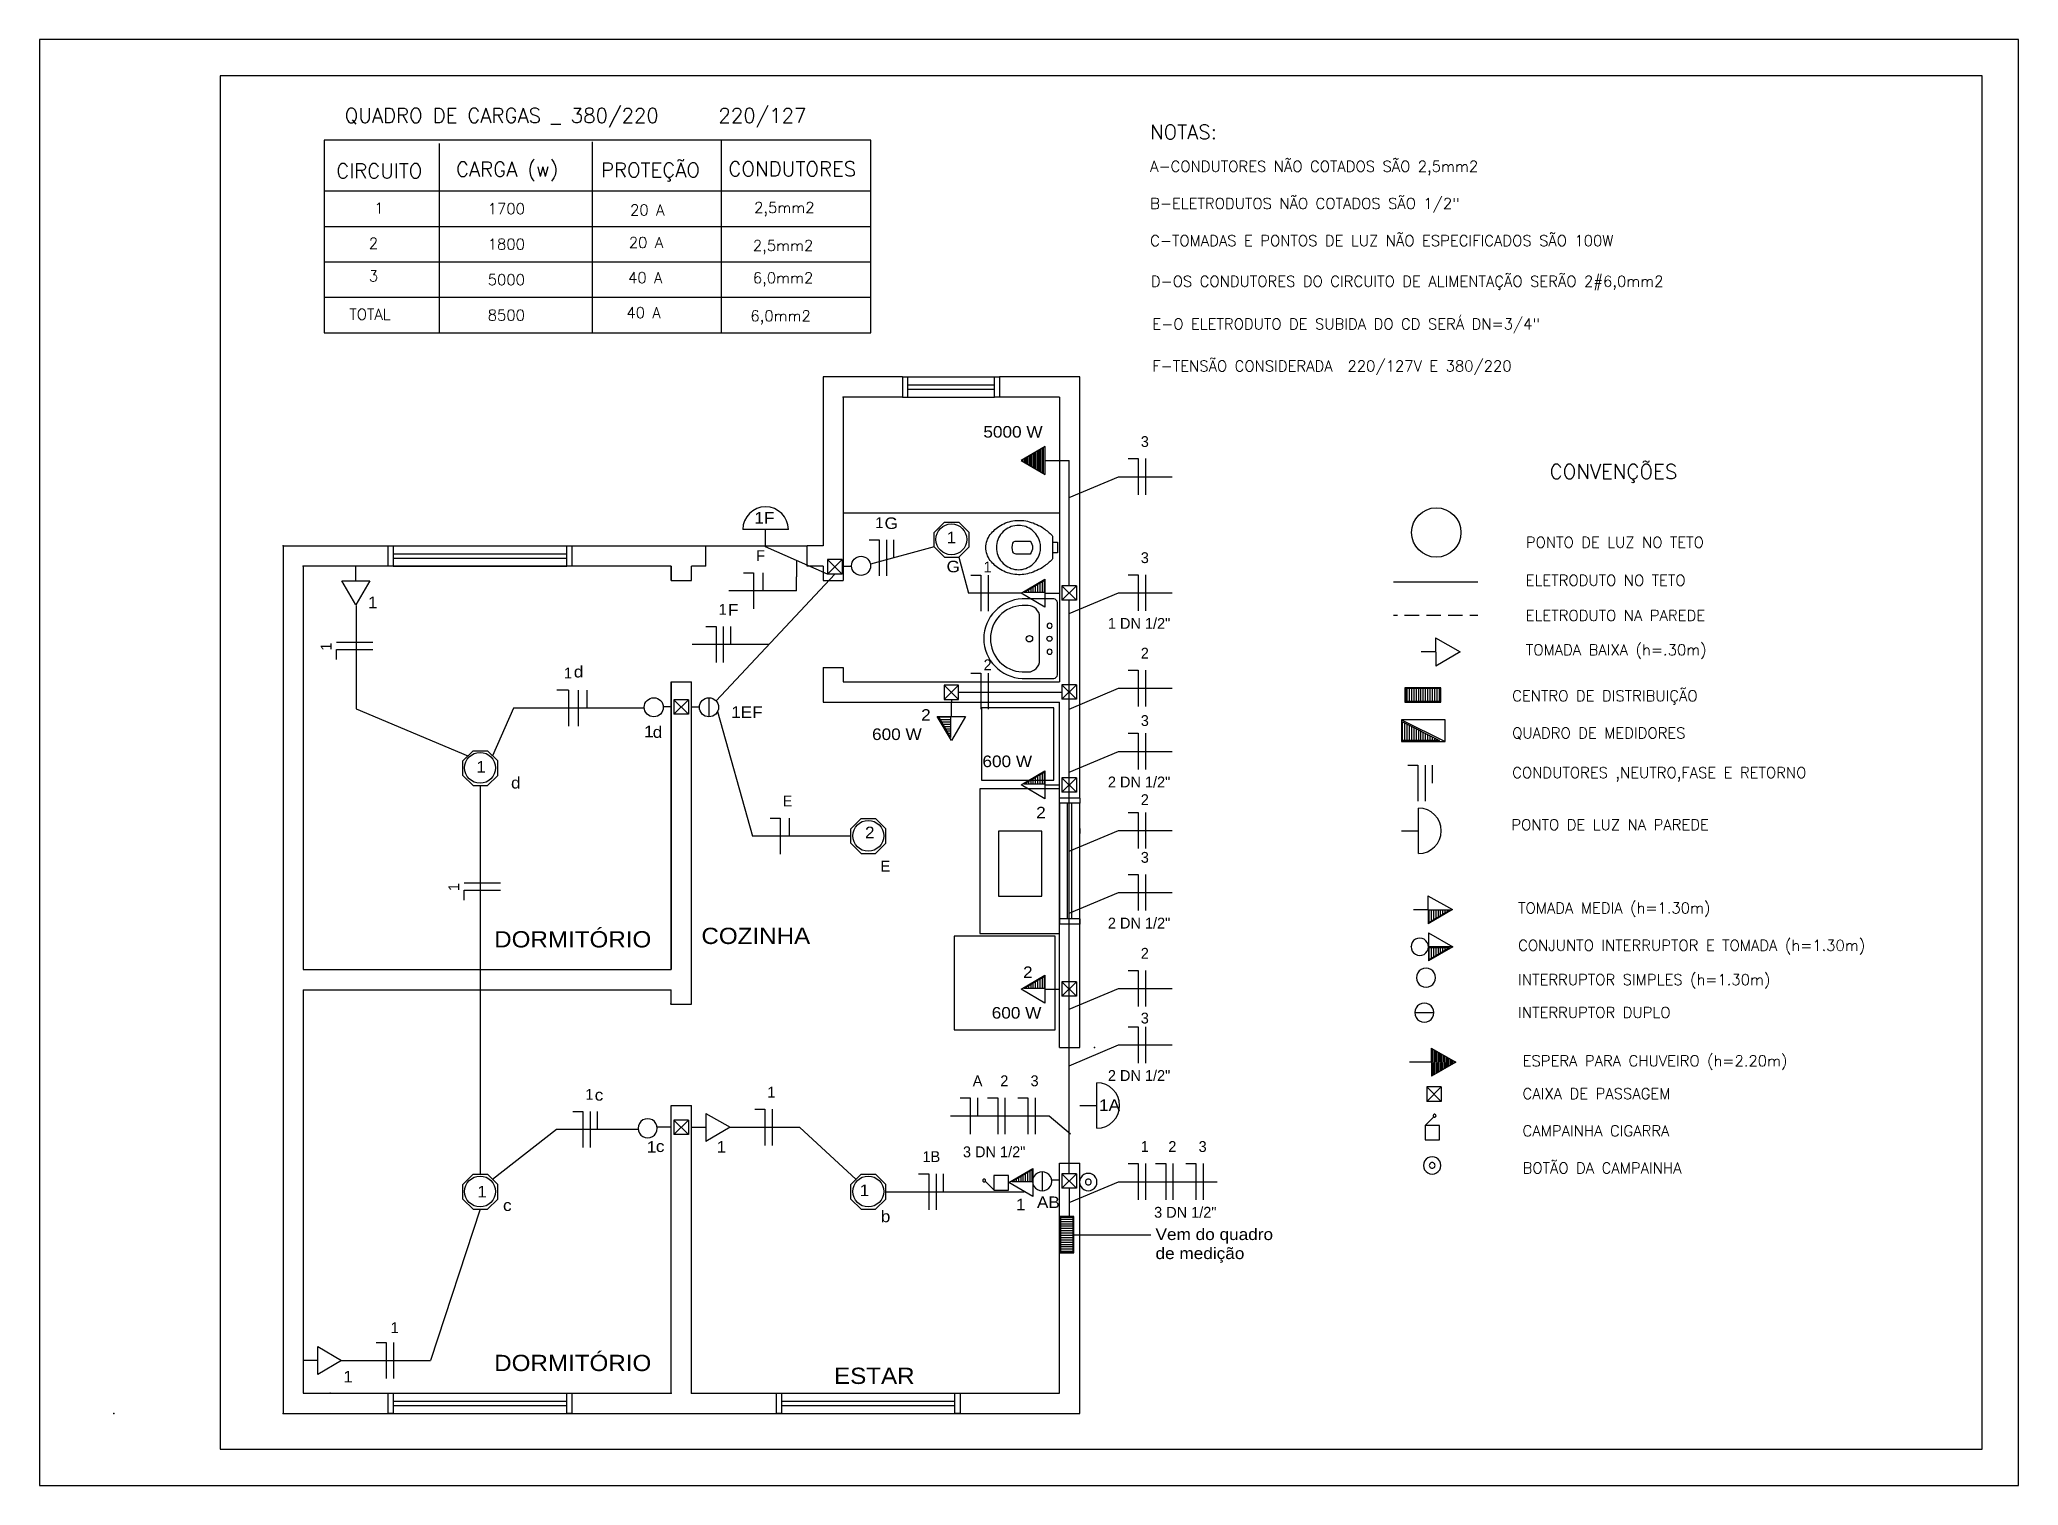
# Model space of a CAD drawing. Extents: x -6702 to 814, y 5971 to 8281.
# Drawn here: x -5130 to -3761, y 5992 to 6992 of the extents above; entities that cross this region are included whole.
import ezdxf

# ---------------------------------------------------------------- set-up
doc = ezdxf.new("R2010")
doc.units = 0
doc.header["$LTSCALE"] = 30
doc.header["$MEASUREMENT"] = 0
for name, pattern in [('ACAD_ISO03W100', [30, 12, -18]), ('TRACEJAD', [1, 0.3, -0.4, 0.3]), ('TRACOPTO', [1, 0.3, -0.2, 0, -0.2, 0.3])]:
    doc.linetypes.add(name, pattern=pattern)
doc.layers.get('0').update_dxf_attribs({"color": 1, "linetype": 'CONTINUOUS'})
doc.layers.get('DEFPOINTS').update_dxf_attribs({"linetype": 'CONTINUOUS'})
for name, color, linetype in [('ABERTURAS', 1, 'CONTINUOUS'), ('BEIRAL', 7, 'TRACEJAD'), ('COTA', 1, 'CONTINUOUS'), ('ELET', 2, 'CONTINUOUS'), ('ELET_1', 2, 'CONTINUOUS'), ('EQUIP', 7, 'CONTINUOUS'), ('EQUIP_I', 1, 'CONTINUOUS'), ('ESQUADRIA', 2, 'CONTINUOUS'), ('FOLHA', 7, 'CONTINUOUS'), ('HID3', 2, 'CONTINUOUS'), ('HIDRO', 3, 'CONTINUOUS'), ('LINVISTA', 13, 'CONTINUOUS'), ('PAREDES', 3, 'CONTINUOUS'), ('REDEELETRICA', 1, 'CONTINUOUS'), ('REG60-100', 1, 'CONTINUOUS'), ('TEXTOS', 2, 'CONTINUOUS'), ('UNIDADE', 4, 'CONTINUOUS')]:
    doc.layers.add(name, color=color, linetype=linetype)
doc.styles.add('REGUA80', font='simplex.shx')
doc.styles.add('ROMAN', font='ROMAN')

msp = doc.modelspace()

# ---------------------------------------------------------------- texts
at = {"layer": 'REG60-100', "style": 'REGUA80'}
for s, height, p in [('QUADRO DE CARGAS _ 380/220   220/127', 10, (-4918.707, 6934.488)), ('CIRCUITO', 10, (-4924.512, 6896.179)), ('CARGA (w)', 10, (-4841.665, 6897.353)), ('PROTEÇÃO', 10, (-4741.43, 6896.766)), ('CONDUTORES', 10, (-4653.219, 6897.594)), ('A-CONDUTORES NÃO COTADOS SÃO 2,5mm2', 7.5, (-4361.578, 6900.592, -170)), ('1', 7.5, (-4898.126, 6871.669)), ('1700', 7.5, (-4819.737, 6871.255)), ('20 A', 7.5, (-4721.253, 6870.402)), ('2,5mm2', 7.5, (-4635.46, 6872.116)), ('B-ELETRODUTOS NÃO COTADOS SÃO 1/2"', 7.5, (-4361.578, 6874.878, -170)), ('C-TOMADAS E PONTOS DE LUZ NÃO ESPECIFICADOS SÃO 100W', 7.5, (-4361.578, 6849.164, -170)), ('2', 7.5, (-4901.939, 6847.355)), ('1800', 7.5, (-4819.737, 6846.709)), ('20 A', 7.5, (-4722.125, 6847.942)), ('2,5mm2', 7.5, (-4636.332, 6845.828)), ('3', 7.5, (-4901.939, 6824.753)), ('5000', 7.5, (-4819.737, 6822.163)), ('40 A', 7.5, (-4722.713, 6823.579)), ('6,0mm2', 7.5, (-4636.332, 6823.46)), ('D-OS CONDUTORES DO CIRCUITO DE ALIMENTAÇÃO SERÃO 2#6,0mm2', 7.5, (-4361.069, 6821.087, -170)), ('TOTAL', 7.5, (-4915.435, 6798.231)), ('8500', 7.5, (-4819.737, 6797.617)), ('40 A', 7.5, (-4723.869, 6799.405)), ('6,0mm2', 7.5, (-4638.076, 6797.172)), ('E-O ELETRODUTO DE SUBIDA DO CD SERÁ DN=3/4"', 7.5, (-4360.029, 6791.548, -170)), ('F-TENSÃO CONSIDERADA  220/127V E 380/220', 7.5, (-4360.029, 6762.519, -170)), ('PONTO DE LUZ NO TETO', 7.5, (-4101.696, 6640.519, -170)), ('ELETRODUTO NO TETO', 7.5, (-4101.816, 6614.233, -170)), ('ELETRODUTO NA PAREDE', 7.5, (-4101.816, 6589.904, -170)), ('TOMADA BAIXA (h=.30m)', 7.5, (-4101.696, 6566.196, -170)), ('CENTRO DE DISTRIBUIÇÃO', 7.5, (-4111.144, 6534.358, -170)), ('QUADRO DE MEDIDORES', 7.5, (-4111.144, 6508.643, -170)), ('CONDUTORES ,NEUTRO,FASE E RETORNO', 7.5, (-4111.144, 6481.21, -170)), ('PONTO DE LUZ NA PAREDE', 7.5, (-4111.728, 6445.192, -170)), ('TOMADA MEDIA (h=1.30m)', 7.5, (-4107.061, 6387.673, -170)), ('CONJUNTO INTERRUPTOR E TOMADA (h=1.30m)', 7.5, (-4107.061, 6361.748, -170)), ('INTERRUPTOR SIMPLES (h=1.30m)', 7.5, (-4107.061, 6338.087, -170)), ('INTERRUPTOR DUPLO', 7.5, (-4107.061, 6315.373, -170)), ('ESPERA PARA CHUVEIRO (h=2.20m)', 7.5, (-4103.952, 6281.932, -170)), ('CAIXA DE PASSAGEM', 7.5, (-4103.952, 6259.217, -170)), ('CAMPAINHA CIGARRA', 7.5, (-4103.952, 6233.503, -170)), ('BOTÃO DA CAMPAINHA', 7.5, (-4103.952, 6207.789, -170))]:
    msp.add_text(s, height=height, dxfattribs=at).set_placement(p)
at = {"layer": 'REG60-100', "linetype": 'Continuous', "ltscale": 3.937008}
for s, height, style, p in [('NOTAS:', 10, 'REGUA80', (-4361.726, 6923.083, -170)), ('3', 7.5, 'ROMAN', (-4368.039, 6710.205, -85)), ('CONVENÇÕES', 10, 'REGUA80', (-4085.256, 6688.223, -170)), ('1', 7.5, 'ROMAN', (-4551.673, 6654.106)), ('F', 7.5, 'ROMAN', (-4634.076, 6631.35)), ('1', 7.5, 'ROMAN', (-4476.784, 6623.479, -35.816)), ('3', 7.5, 'ROMAN', (-4368.039, 6629.915, -85)), ('1', 7.5, 'ROMAN', (-4659.985, 6594.131)), ('1 DN 1/2"', 7.5, 'ROMAN', (-4390.792, 6584.448, -85)), ('2', 7.5, 'ROMAN', (-4368.039, 6563.858, -85)), ('1', 7.5, 'ROMAN', (-4766.979, 6550.146)), ('2', 7.5, 'ROMAN', (-4476.784, 6555.785, -35.816)), ('3', 7.5, 'ROMAN', (-4368.039, 6517.237, -85)), ('2 DN 1/2"', 7.5, 'ROMAN', (-4390.792, 6474.766, -85)), ('E', 7.5, 'ROMAN', (-4615.691, 6461.657)), ('2', 7.5, 'ROMAN', (-4368.039, 6462.543, -85)), ('E', 7.5, 'ROMAN', (-4548.05, 6416.587)), ('3', 7.5, 'ROMAN', (-4368.039, 6422.633, -85)), ('2 DN 1/2"', 7.5, 'ROMAN', (-4390.792, 6377.165, -85)), ('2', 7.5, 'ROMAN', (-4368.039, 6356.274, -85)), ('3', 7.5, 'ROMAN', (-4368.039, 6311.479, -85)), ('A', 7.5, 'ROMAN', (-4484.259, 6268.101)), ('2', 7.5, 'ROMAN', (-4465.197, 6268.101)), ('3', 7.5, 'ROMAN', (-4444.29, 6268.101)), ('2 DN 1/2"', 7.5, 'ROMAN', (-4390.792, 6271.746, -85)), ('1', 7.5, 'ROMAN', (-4752.14, 6258.732)), ('1', 7.5, 'ROMAN', (-4626.297, 6260.258)), ('1', 7.5, 'ROMAN', (-4368.039, 6222.633)), ('2', 7.5, 'ROMAN', (-4348.977, 6222.633)), ('3', 7.5, 'ROMAN', (-4328.07, 6222.633)), ('1B', 7.5, 'ROMAN', (-4519.024, 6215.657)), ('3 DN 1/2"', 7.5, 'ROMAN', (-4491.024, 6218.947)), ('3 DN 1/2"', 7.5, 'ROMAN', (-4358.816, 6177.165)), ('1', 7.5, 'ROMAN', (-4886.831, 6097.415))]:
    msp.add_text(s, height=height, dxfattribs=dict(at, style=style)).set_placement(p)
at = {"layer": 'REG60-100', "linetype": 'Continuous', "ltscale": 3.937008, "style": 'ROMAN'}
for p in [(-4927.751, 6569.402), (-4839.388, 6403.05)]:
    msp.add_text('1', height=7.5, rotation=90, dxfattribs=at).set_placement(p)
at = {"layer": 'TEXTOS', "linetype": 'Continuous', "ltscale": 3.937008, "style": 'ROMAN', "width": 1.111111}
for s, height, p in [('5000 W', 8, (-4476.909, 6716.696)), ('1F', 8, (-4635.26, 6657.252)), ('G', 8, (-4545.253, 6653.5)), ('1', 8, (-4502.381, 6643.586)), ('G', 8, (-4502.381, 6623.546)), ('1', 8, (-4902.622, 6598.67)), ('F', 8, (-4653.564, 6593.525)), ('d', 8, (-4760.183, 6550.806)), ('1EF', 8, (-4651.334, 6522.819)), ('2', 8, (-4519.967, 6520.896)), ('1', 8, (-4711.521, 6509.434)), ('d', 8, (-4705.587, 6509.043)), ('600 W', 8, (-4553.894, 6507.543)), ('1', 8, (-4827.611, 6485.042)), ('600 W', 8, (-4477.556, 6488.811)), ('d', 8, (-4803.59, 6474.002)), ('2', 8, (-4440.394, 6453.346)), ('2', 8, (-4558.781, 6439.61)), ('DORMITÓRIO', 11.2499, (-4815.238, 6364.094)), ('COZINHA', 11.2499, (-4671.915, 6366.47)), ('2', 8, (-4449.481, 6342.932)), ('600 W', 8, (-4471.136, 6314.875)), ('c', 8, (-4745.72, 6258.126)), ('1A', 8, (-4396.893, 6251.024)), ('1', 8, (-4709.689, 6222.125)), ('c', 8, (-4703.444, 6222.605)), ('1', 8, (-4661.468, 6222.125)), ('1', 8, (-4562.464, 6192.082)), ('1', 8, (-4826.969, 6191.189)), ('c', 8, (-4809.134, 6181.803)), ('1', 8, (-4454.438, 6182.252)), ('AB', 8, (-4439.861, 6183.835)), ('b', 8, (-4547.869, 6174.065)), ('Vem do quadro ', 8, (-4357.84, 6161.714)), ('de medição', 8, (-4357.84, 6148.543)), ('DORMITÓRIO', 11.2499, (-4815.238, 6071.094)), ('1', 8, (-4919.612, 6063.233)), ('ESTAR', 11.2499, (-4580.189, 6062.185))]:
    msp.add_text(s, height=height, dxfattribs=at).set_placement(p)

# ---------------------------------------------------------------- blocks, each defined once
blk = doc.blocks.new('SAL60CS2')
at = {"layer": 'EQUIP', "color": 0, "linetype": 'ByBlock'}
blk.add_lwpolyline([(-27.5, -24.4), (-27.5, -2.6, -0.369445), (-24.9, 0), (0, 0), (24.9, 0, -0.369445), (27.5, -2.6), (27.5, -24.4, -0.40213), (0, -51, -0.40213)], format="xyb", close=True, dxfattribs=at)
at = {"layer": 'EQUIP_I'}
for points in [[(0, -12.4), (14.9, -12.4, -0.410423), (23, -20.3), (23, -24.4, -0.401806), (0, -46.4, -0.401806), (-23, -24.4), (-23, -20.3, -0.410423), (-14.9, -12.4)], [(0, -3.8, 1), (0, -7.3, 1)], [(0, -21.7, 1), (0, -17.2, 1)]]:
    blk.add_lwpolyline(points, format="xyb", close=True, dxfattribs=at)
for centre in [(-9, -5.5), (9, -5.5)]:
    blk.add_circle(centre, 1.75, dxfattribs=at)
blk = doc.blocks.new('SAP7S__2')
at = {"layer": 'EQUIP', "color": 0, "linetype": 'ByBlock'}
blk.add_lwpolyline([(-4.4, -13), (-6.9, -13), (-7.4, -13, 0.207706), (-8.2, -13.3, 0.059368), (-13.2, -19, 0.082654), (-17.8, -29, 0.104255), (-18.6, -39, 0.107708), (-15.2, -49, 0.088187), (-9, -56, 0.163426), (0, -59, 0.163426), (9, -56, 0.088187), (15.2, -49, 0.107708), (18.6, -39, 0.104255), (17.8, -29, 0.082654), (13.2, -19, 0.059368), (8.2, -13.3, 0.207706), (7.4, -13), (6.9, -13), (4.4, -13, -0.380199), (3.6, -12.2), (3.6, -11.1, -0.087349), (3.7, -10.7, 0.172037), (3.7, -9.8, 0.102747), (3.6, -9.6, 0.167994), (3.1, -9.5), (0, -9.5), (-3.2, -9.5, 0.167994), (-3.6, -9.6, 0.102747), (-3.7, -9.8, 0.172037), (-3.7, -10.7, -0.087349), (-3.6, -11.1), (-3.6, -12.2, -0.380199)], format="xyb", close=True, dxfattribs=at)
at = {"layer": 'EQUIP_I'}
blk.add_line((4.4, -13), (-4.4, -13), dxfattribs=at)
for points in [[(0, -21.2, -0.268395), (13.3, -29, -0.179674), (15.1, -39, -0.170707), (10, -48, -0.179561), (0, -51.7, -0.179561), (-10, -48, -0.170707), (-15.1, -39, -0.179674), (-13.3, -29, -0.268395)], [(-3, -40.3, 0.183333), (3, -40.3, 0.302776), (4.4, -38), (4.4, -28.4, 0.370787), (-4.5, -28.4), (-4.5, -38, 0.302776)]]:
    blk.add_lwpolyline(points, format="xyb", close=True, dxfattribs=at)
blk = doc.blocks.new('A$C375544F6')
at = {"layer": 'ELET', "linetype": 'Continuous', "ltscale": 2.214567}
for p, q in [((0, 9.7), (16.5, 19.4)), ((16.1, 18.4), (2, 10.2)), ((8.1, 13.8), (8.1, 10.2)), ((9.7, 14.7), (9.7, 10.2)), ((11.3, 15.6), (11.3, 10.2)), ((12.9, 16.6), (12.9, 10.2)), ((14.5, 17.5), (14.5, 10.2)), ((16.1, 10.2), (16.1, 18.4)), ((16.5, 19.4), (16.5, 0)), ((16.5, 0), (0, 9.7)), ((16.1, 10.2), (2, 10.2)), ((3.4, 11), (3.4, 10.2)), ((5, 11.9), (5, 10.2)), ((6.6, 12.9), (6.6, 10.2)), ((15.8, 10.2), (15.8, 10.2))]:
    blk.add_line(p, q, dxfattribs=at)
at = {"layer": 'ELET', "linetype": 'Continuous', "ltscale": 3.937008}
blk.add_line((16.5, 9.7), (26.5, 9.7), dxfattribs=at)
blk = doc.blocks.new('A$C7BC758F0')
at = {"layer": 'ELET', "linetype": 'Continuous', "ltscale": 2.214567}
for p, q in [((0, 9.7), (16.5, 19.4)), ((16.5, 19.4), (16.5, 0)), ((16.5, 0), (0, 9.7))]:
    blk.add_line(p, q, dxfattribs=at)
at = {"layer": 'ELET', "linetype": 'Continuous', "ltscale": 3.937008}
blk.add_line((16.5, 9.7), (26.5, 9.7), dxfattribs=at)

# ---------------------------------------------------------------- linework, layer by layer
at = {"linetype": 'ByBlock', "ltscale": 2}
for p in [(-4961.285, 6641.789), (-4961.285, 6641.789), (-4947.285, 6627.789), (-4947.285, 6627.789), (-4928.593, 6055.789), (-4692.785, 6055.789), (-4678.785, 6055.789), (-5078.346, 6041.789), (-4961.285, 6041.789), (-4961.285, 6041.789)]:
    msp.add_point(p, dxfattribs=at)
at = {"layer": 'ABERTURAS', "ltscale": 2}
msp.add_line((-4692.785, 6324.789), (-4693.585, 6324.789), dxfattribs=at)
at = {"layer": 'BEIRAL', "color": 1, "linetype": 'ACAD_ISO03W100', "ltscale": 2}
for p in [(-4573.774, 6744.789), (-4400.136, 6294.789)]:
    msp.add_point(p, dxfattribs=at)
at = {"layer": 'COTA', "ltscale": 2}
for p, q in [((-4410.285, 6666.539, -52.379), (-4410.285, 6726.538, -52.379)), ((-4885.034, 6055.789), (-4765.036, 6055.789)), ((-4616.534, 6055.789), (-4496.536, 6055.789))]:
    msp.add_line(p, q, dxfattribs=at)
at = {"layer": 'COTA', "linetype": 'ByBlock', "ltscale": 2}
for p, q in [((-4410.285, 6446.29, -59.999), (-4410.285, 6442.79, -59.999)), ((-4410.285, 6383.79, -59.999), (-4410.285, 6380.29, -59.999))]:
    msp.add_line(p, q, dxfattribs=at)
at = {"layer": 'DEFPOINTS', "color": 0, "linetype": 'ByBlock', "ltscale": 2}
for p in [(-4410.285, 6758.789), (-4424.285, 6744.789), (-4424.285, 6744.789), (-4587.774, 6641.789), (-4410.285, 6641.789), (-4692.785, 6627.789), (-4692.785, 6627.789), (-4678.785, 6627.789), (-4678.785, 6627.789), (-4587.774, 6627.789), (-4556.178, 6626.798), (-4424.285, 6547.789), (-4424.285, 6547.789), (-4424.285, 6533.789), (-4424.285, 6533.789), (-4947.285, 6348.789), (-4938.175, 6348.789), (-4928.986, 6348.789), (-4424.285, 6348.789), (-4424.285, 6348.789), (-4947.285, 6334.789), (-4938.175, 6334.789), (-4398.72, 6160.346), (-4398.72, 6160.346), (-4424.285, 6055.789), (-4424.285, 6055.789), (-4410.285, 6041.789), (-4410.285, 6041.789)]:
    msp.add_point(p, dxfattribs=at)
at = {"layer": 'ELET', "linetype": 'Continuous', "ltscale": 2.214567}
for p, q in [((-4434.285, 6710.642), (-4450.791, 6700.942)), ((-4441.285, 6695.356), (-4441.285, 6706.528)), ((-4440.285, 6694.768), (-4440.285, 6707.116)), ((-4439.285, 6694.18), (-4439.285, 6707.704)), ((-4438.285, 6693.593), (-4438.285, 6708.291)), ((-4437.285, 6693.005), (-4437.285, 6708.879)), ((-4436.285, 6692.417), (-4436.285, 6709.467)), ((-4435.285, 6691.83), (-4435.285, 6710.054)), ((-4434.285, 6691.242), (-4434.285, 6710.642)), ((-4450.791, 6700.942), (-4434.285, 6691.242)), ((-4450.285, 6700.644), (-4450.285, 6701.24)), ((-4449.285, 6700.057), (-4449.285, 6701.827)), ((-4448.285, 6699.469), (-4448.285, 6702.415)), ((-4447.285, 6698.882), (-4447.285, 6703.003)), ((-4446.285, 6698.294), (-4446.285, 6703.59)), ((-4445.285, 6697.706), (-4445.285, 6704.178)), ((-4444.285, 6697.119), (-4444.285, 6704.765)), ((-4443.285, 6696.531), (-4443.285, 6705.353)), ((-4442.285, 6695.943), (-4442.285, 6705.941)), ((-4164.142, 6578.227, -170), (-4163.992, 6558.742, -170)), ((-4164.142, 6578.227, -170), (-4147.192, 6568.614, -170)), ((-4147.192, 6568.614, -170), (-4163.992, 6558.742, -170)), ((-4169.387, 6399.882, -170), (-4169.237, 6380.397, -170)), ((-4169.387, 6399.882, -170), (-4152.438, 6390.269, -170)), ((-4152.438, 6390.269, -170), (-4169.237, 6380.397, -170)), ((-4169.096, 6374.229, -170), (-4169.096, 6354.743, -170)), ((-4169.096, 6374.229, -170), (-4152.221, 6364.486, -170)), ((-4152.221, 6364.486, -170), (-4169.096, 6354.743, -170)), ((-4167.195, 6294.433, -170), (-4150.245, 6284.82, -170)), ((-4167.195, 6294.433, -170), (-4167.045, 6274.948, -170)), ((-4166.191, 6293.863, -170), (-4166.049, 6275.533, -170)), ((-4165.186, 6293.294, -170), (-4165.054, 6276.118, -170)), ((-4164.182, 6292.724, -170), (-4164.058, 6276.703, -170)), ((-4163.177, 6292.154, -170), (-4163.063, 6277.288, -170)), ((-4162.173, 6291.585, -170), (-4162.067, 6277.873, -170)), ((-4161.168, 6291.015, -170), (-4161.072, 6278.458, -170)), ((-4160.164, 6290.446, -170), (-4160.076, 6279.043, -170)), ((-4159.16, 6289.876, -170), (-4159.081, 6279.628, -170)), ((-4158.155, 6289.306, -170), (-4158.085, 6280.213, -170)), ((-4157.151, 6288.737, -170), (-4157.09, 6280.798, -170)), ((-4156.146, 6288.167, -170), (-4156.094, 6281.383, -170)), ((-4155.142, 6287.597, -170), (-4155.099, 6281.968, -170)), ((-4154.138, 6287.028, -170), (-4154.103, 6282.553, -170)), ((-4153.133, 6286.458, -170), (-4153.108, 6283.138, -170)), ((-4152.129, 6285.888, -170), (-4152.112, 6283.723, -170)), ((-4151.124, 6285.319, -170), (-4151.117, 6284.308, -170)), ((-4668.98, 6249.313), (-4652.031, 6239.7)), ((-4668.98, 6249.313), (-4668.83, 6229.828)), ((-4652.031, 6239.7), (-4668.83, 6229.828)), ((-4459.256, 6201.44, -357), (-4442.749, 6211.14, -357)), ((-4442.749, 6191.74, -357), (-4459.256, 6201.44, -357)), ((-4443.174, 6210.18, -357), (-4457.292, 6201.897, -357)), ((-4443.174, 6201.897, -357), (-4457.292, 6201.897, -357)), ((-4455.874, 6202.729, -357), (-4455.874, 6201.897, -357)), ((-4454.287, 6203.661, -357), (-4454.287, 6201.897, -357)), ((-4452.699, 6204.592, -357), (-4452.699, 6201.897, -357)), ((-4451.112, 6205.523, -357), (-4451.112, 6201.897, -357)), ((-4449.524, 6206.455, -357), (-4449.524, 6201.897, -357)), ((-4447.937, 6207.386, -357), (-4447.937, 6201.897, -357)), ((-4446.349, 6208.317, -357), (-4446.349, 6201.897, -357)), ((-4444.762, 6209.249, -357), (-4444.762, 6201.897, -357)), ((-4443.416, 6201.896, -357), (-4443.416, 6201.895, -357)), ((-4443.174, 6201.897, -357), (-4443.174, 6210.18, -357)), ((-4442.749, 6211.14, -357), (-4442.749, 6191.74, -357))]:
    msp.add_line(p, q, dxfattribs=at)
at = {"layer": 'ELET', "linetype": 'Continuous', "ltscale": 3.937008}
for p, q in [((-4434.285, 6700.942), (-4424.285, 6700.942)), ((-4376.83, 6702.147, -85), (-4369.83, 6702.147, -85)), ((-4369.83, 6702.147, -85), (-4369.83, 6677.147, -85)), ((-4364.83, 6702.147, -85), (-4364.83, 6677.147, -85)), ((-4555.975, 6646.048), (-4548.975, 6646.048)), ((-4548.975, 6646.048), (-4548.975, 6621.048)), ((-4543.975, 6646.048), (-4543.975, 6621.048)), ((-4538.975, 6646.048), (-4538.975, 6633.548)), ((-4574.632, 6632.326), (-4584.632, 6632.326)), ((-4574.632, 6632.326), (-4584.632, 6622.326)), ((-4584.632, 6632.326), (-4574.632, 6622.326)), ((-4584.632, 6632.326), (-4584.632, 6622.326)), ((-4574.632, 6632.326), (-4574.632, 6622.326)), ((-4573.774, 6627.789), (-4568.118, 6627.789)), ((-4642.866, 6623.293), (-4635.867, 6623.293)), ((-4635.867, 6623.293), (-4635.867, 6598.293)), ((-4629.556, 6623.293), (-4629.556, 6610.793)), ((-4574.632, 6622.326), (-4584.632, 6622.326)), ((-4485.574, 6621.585), (-4478.574, 6621.585)), ((-4478.574, 6621.585), (-4478.574, 6596.585)), ((-4473.574, 6621.585), (-4473.574, 6596.585)), ((-4422.584, 6614.272, -170), (-4412.584, 6604.272, -170)), ((-4412.584, 6614.272, -170), (-4422.584, 6604.272, -170)), ((-4422.584, 6614.272, -170), (-4422.584, 6604.272, -170)), ((-4412.584, 6614.272, -170), (-4422.584, 6614.272, -170)), ((-4412.584, 6614.272, -170), (-4412.584, 6604.272, -170)), ((-4376.83, 6621.858, -85), (-4369.83, 6621.858, -85)), ((-4369.83, 6621.858, -85), (-4369.83, 6596.858, -85)), ((-4364.83, 6621.858, -85), (-4364.83, 6596.858, -85)), ((-4412.584, 6604.272, -170), (-4422.584, 6604.272, -170)), ((-4668.775, 6586.073), (-4661.775, 6586.073)), ((-4661.775, 6586.073), (-4661.775, 6561.073)), ((-4656.775, 6586.073), (-4656.775, 6561.073)), ((-4651.775, 6586.073), (-4651.775, 6573.573)), ((-4193.321, 6593.901, -170), (-4190.525, 6593.901, -170)), ((-4185.525, 6593.901, -170), (-4175.525, 6593.901, -170)), ((-4170.525, 6593.901, -170), (-4160.525, 6593.901, -170)), ((-4155.525, 6593.901, -170), (-4145.525, 6593.901, -170)), ((-4140.525, 6593.901, -170), (-4134.813, 6593.901, -170)), ((-4924.289, 6575.123), (-4899.289, 6575.123)), ((-4924.289, 6563.123), (-4924.289, 6570.123)), ((-4924.289, 6570.123), (-4899.289, 6570.123)), ((-4164.067, 6568.484, -170), (-4174.067, 6568.484, -170)), ((-4504.029, 6545.536), (-4494.029, 6535.536)), ((-4494.029, 6545.536), (-4504.029, 6535.536)), ((-4494.029, 6545.536), (-4504.029, 6545.536)), ((-4504.029, 6545.536), (-4504.029, 6535.536)), ((-4494.029, 6535.536), (-4494.029, 6545.536)), ((-4485.574, 6553.891), (-4478.574, 6553.891)), ((-4478.574, 6553.891), (-4478.574, 6528.891)), ((-4473.574, 6553.891), (-4473.574, 6528.891)), ((-4422.584, 6545.747, -170), (-4412.584, 6535.747, -170)), ((-4412.584, 6545.747, -170), (-4422.584, 6535.747, -170)), ((-4422.584, 6545.747, -170), (-4422.584, 6535.747, -170)), ((-4412.584, 6545.747, -170), (-4422.584, 6545.747, -170)), ((-4412.584, 6545.747, -170), (-4412.584, 6535.747, -170)), ((-4376.83, 6555.801, -85), (-4369.83, 6555.801, -85)), ((-4369.83, 6555.801, -85), (-4369.83, 6530.801, -85)), ((-4364.83, 6555.801, -85), (-4364.83, 6530.801, -85)), ((-4185.482, 6543.667, -170), (-4185.482, 6533.667, -170)), ((-4160.482, 6543.667, -170), (-4185.482, 6543.667, -170)), ((-4184.782, 6543.119, -170), (-4184.782, 6534.367, -170)), ((-4161.097, 6543.119, -170), (-4184.782, 6543.119, -170)), ((-4161.097, 6534.367, -170), (-4161.097, 6543.119, -170)), ((-4160.482, 6533.667, -170), (-4160.482, 6543.667, -170)), ((-4763.77, 6542.089), (-4771.861, 6542.089)), ((-4763.77, 6542.089), (-4763.77, 6517.089)), ((-4757.165, 6542.089), (-4757.165, 6517.089)), ((-4751.149, 6542.089), (-4751.149, 6529.589)), ((-4692.632, 6530.443), (-4698.287, 6530.443)), ((-4690.892, 6535.345), (-4680.892, 6525.345)), ((-4680.892, 6535.345), (-4690.892, 6525.345)), ((-4680.892, 6535.345), (-4690.892, 6535.345)), ((-4690.892, 6535.345), (-4690.892, 6525.345)), ((-4680.892, 6535.345), (-4680.892, 6525.345)), ((-4678.939, 6530.443), (-4673.283, 6530.443)), ((-4666.688, 6536.789), (-4666.688, 6523.589)), ((-4504.029, 6535.536), (-4494.029, 6535.536)), ((-4412.584, 6535.747, -170), (-4422.584, 6535.747, -170)), ((-4185.482, 6533.667, -170), (-4160.482, 6533.667, -170)), ((-4184.782, 6534.367, -170), (-4161.097, 6534.367, -170)), ((-4680.892, 6525.345), (-4690.892, 6525.345)), ((-4187.611, 6521.494, -170), (-4157.611, 6506.494, -170)), ((-4187.611, 6521.494, -170), (-4187.611, 6506.494, -170)), ((-4157.611, 6521.494, -170), (-4187.611, 6521.494, -170)), ((-4186.911, 6507.194, -170), (-4186.911, 6520.072, -170)), ((-4186.911, 6520.072, -170), (-4161.419, 6507.32, -170)), ((-4157.611, 6506.494, -170), (-4157.611, 6521.494, -170)), ((-4376.83, 6512.176, -85), (-4369.83, 6512.176, -85)), ((-4369.83, 6512.176, -85), (-4369.83, 6487.176, -85)), ((-4364.83, 6512.176, -85), (-4364.83, 6487.176, -85)), ((-4187.611, 6506.494, -170), (-4157.611, 6506.494, -170)), ((-4161.419, 6507.32, -170), (-4186.922, 6507.32, -170)), ((-4183.391, 6490.217, -170), (-4176.391, 6490.217, -170)), ((-4176.391, 6490.217, -170), (-4176.391, 6465.217, -170)), ((-4171.391, 6490.217, -170), (-4171.391, 6465.217, -170)), ((-4166.391, 6490.217, -170), (-4166.391, 6477.717, -170)), ((-4422.584, 6481.491, -170), (-4412.584, 6471.491, -170)), ((-4412.584, 6481.491, -170), (-4422.584, 6471.491, -170)), ((-4422.584, 6481.491, -170), (-4422.584, 6471.491, -170)), ((-4412.584, 6481.491, -170), (-4422.584, 6481.491, -170)), ((-4412.584, 6481.491, -170), (-4412.584, 6471.491, -170)), ((-4412.584, 6471.491, -170), (-4422.584, 6471.491, -170)), ((-4624.482, 6453.6), (-4617.482, 6453.6)), ((-4617.482, 6453.6), (-4617.482, 6428.6)), ((-4611.171, 6453.6), (-4611.171, 6441.1)), ((-4376.83, 6457.483, -85), (-4369.83, 6457.483, -85)), ((-4369.83, 6457.483, -85), (-4369.83, 6432.483, -85)), ((-4364.83, 6457.483, -85), (-4364.83, 6432.483, -85)), ((-4835.926, 6408.771), (-4810.926, 6408.771)), ((-4376.83, 6414.575, -85), (-4369.83, 6414.575, -85)), ((-4369.83, 6414.575, -85), (-4369.83, 6389.575, -85)), ((-4364.83, 6414.575, -85), (-4364.83, 6389.575, -85)), ((-4835.926, 6396.771), (-4835.926, 6403.771)), ((-4835.926, 6403.771), (-4810.926, 6403.771)), ((-4169.312, 6390.14, -170), (-4179.312, 6390.14, -170)), ((-4169.312, 6390.14, -170), (-4152.438, 6390.269, -170)), ((-4154.493, 6389.758, -170), (-4168.812, 6389.64, -170)), ((-4168.812, 6381.357, -170), (-4154.493, 6389.758, -170)), ((-4168.812, 6389.64, -170), (-4168.812, 6381.357, -170)), ((-4181.123, 6364.611, -170), (-4181.095, 6364.639, -170)), ((-4180.879, 6366.13, -170), (-4181.095, 6364.578, -170)), ((-4181.095, 6364.578, -170), (-4180.903, 6363.024, -170)), ((-4180.268, 6367.572, -170), (-4180.879, 6366.13, -170)), ((-4179.305, 6368.807, -170), (-4180.268, 6367.572, -170)), ((-4178.056, 6369.751, -170), (-4179.305, 6368.807, -170)), ((-4176.604, 6370.339, -170), (-4178.056, 6369.751, -170)), ((-4175.049, 6370.532, -170), (-4176.604, 6370.339, -170)), ((-4173.498, 6370.315, -170), (-4175.049, 6370.532, -170)), ((-4172.056, 6369.705, -170), (-4173.498, 6370.315, -170)), ((-4170.82, 6368.742, -170), (-4172.056, 6369.705, -170)), ((-4169.877, 6367.492, -170), (-4170.82, 6368.742, -170)), ((-4169.288, 6366.04, -170), (-4169.877, 6367.492, -170)), ((-4169.312, 6362.935, -170), (-4169.096, 6364.486, -170)), ((-4169.096, 6364.486, -170), (-4169.288, 6366.04, -170)), ((-4152.221, 6364.486, -170), (-4169.095, 6364.52, -170)), ((-4180.903, 6363.024, -170), (-4180.315, 6361.572, -170)), ((-4180.315, 6361.572, -170), (-4179.371, 6360.322, -170)), ((-4179.371, 6360.322, -170), (-4178.136, 6359.359, -170)), ((-4178.136, 6359.359, -170), (-4176.693, 6358.749, -170)), ((-4176.693, 6358.749, -170), (-4175.142, 6358.532, -170)), ((-4175.142, 6358.532, -170), (-4173.587, 6358.725, -170)), ((-4173.587, 6358.725, -170), (-4172.136, 6359.313, -170)), ((-4172.136, 6359.313, -170), (-4170.886, 6360.257, -170)), ((-4170.886, 6360.257, -170), (-4169.923, 6361.492, -170)), ((-4169.923, 6361.492, -170), (-4169.312, 6362.935, -170)), ((-4168.657, 6355.549, -170), (-4168.599, 6364.016, -170)), ((-4154.415, 6363.907, -170), (-4168.657, 6355.549, -170)), ((-4168.599, 6364.016, -170), (-4154.415, 6363.907, -170)), ((-4422.584, 6340.321, -170), (-4412.584, 6330.321, -170)), ((-4412.584, 6340.321, -170), (-4422.584, 6330.321, -170)), ((-4422.584, 6340.321, -170), (-4422.584, 6330.321, -170)), ((-4412.584, 6340.321, -170), (-4422.584, 6340.321, -170)), ((-4412.584, 6340.321, -170), (-4412.584, 6330.321, -170)), ((-4376.83, 6348.217, -85), (-4369.83, 6348.217, -85)), ((-4369.83, 6348.217, -85), (-4369.83, 6323.217, -85)), ((-4364.83, 6348.217, -85), (-4364.83, 6323.217, -85)), ((-4412.584, 6330.321, -170), (-4422.584, 6330.321, -170)), ((-4178.161, 6319.102, -170), (-4165.41, 6319.102, -170)), ((-4376.83, 6309.156, -85), (-4369.83, 6309.156, -85)), ((-4369.83, 6309.156, -85), (-4369.83, 6284.156, -85)), ((-4364.83, 6309.156, -85), (-4364.83, 6284.156, -85)), ((-4167.12, 6284.69, -170), (-4182.149, 6284.69, -170)), ((-4493.05, 6260.043), (-4486.05, 6260.043)), ((-4486.05, 6260.043), (-4486.05, 6235.043)), ((-4481.05, 6260.043), (-4481.05, 6247.543)), ((-4473.987, 6260.043), (-4466.988, 6260.043)), ((-4466.988, 6260.043), (-4466.988, 6235.043)), ((-4461.988, 6260.043), (-4461.988, 6235.043)), ((-4453.08, 6260.043), (-4446.08, 6260.043)), ((-4446.08, 6260.043), (-4446.08, 6235.043)), ((-4441.08, 6260.043), (-4441.08, 6235.043)), ((-4170.28, 6267.608, -170), (-4160.28, 6257.608, -170)), ((-4160.28, 6267.608, -170), (-4170.28, 6257.608, -170)), ((-4170.28, 6267.608, -170), (-4170.28, 6257.608, -170)), ((-4160.28, 6267.608, -170), (-4170.28, 6267.608, -170)), ((-4160.28, 6257.608, -170), (-4170.28, 6257.608, -170)), ((-4160.28, 6267.608, -170), (-4160.28, 6257.608, -170)), ((-4760.931, 6250.674), (-4753.931, 6250.674)), ((-4753.931, 6250.674), (-4753.931, 6225.674)), ((-4748.931, 6250.674), (-4748.931, 6225.674)), ((-4743.931, 6250.674), (-4743.931, 6238.174)), ((-4690.887, 6244.663), (-4680.887, 6234.663)), ((-4680.887, 6244.663), (-4690.887, 6234.663)), ((-4680.887, 6244.663), (-4690.887, 6244.663)), ((-4690.887, 6244.663), (-4690.887, 6234.663)), ((-4680.887, 6244.663), (-4680.887, 6234.663)), ((-4635.088, 6252.2), (-4628.088, 6252.2)), ((-4628.088, 6252.2), (-4628.088, 6227.2)), ((-4623.088, 6252.2), (-4623.088, 6227.2)), ((-4171.368, 6241.031, -170), (-4165.368, 6247.032, -170)), ((-4165.784, 6247.965, -170), (-4165.818, 6247.707, -170)), ((-4165.818, 6247.707, -170), (-4165.784, 6247.448, -170)), ((-4165.684, 6248.207, -170), (-4165.784, 6247.965, -170)), ((-4165.784, 6247.448, -170), (-4165.684, 6247.207, -170)), ((-4165.525, 6248.414, -170), (-4165.684, 6248.207, -170)), ((-4165.684, 6247.207, -170), (-4165.525, 6247, -170)), ((-4165.318, 6248.573, -170), (-4165.525, 6248.414, -170)), ((-4165.525, 6247, -170), (-4165.318, 6246.841, -170)), ((-4165.077, 6248.672, -170), (-4165.318, 6248.573, -170)), ((-4165.318, 6246.841, -170), (-4165.077, 6246.741, -170)), ((-4164.818, 6248.707, -170), (-4165.077, 6248.672, -170)), ((-4165.077, 6246.741, -170), (-4164.818, 6246.707, -170)), ((-4164.559, 6248.672, -170), (-4164.818, 6248.707, -170)), ((-4164.818, 6246.707, -170), (-4164.559, 6246.741, -170)), ((-4164.318, 6248.573, -170), (-4164.559, 6248.672, -170)), ((-4164.559, 6246.741, -170), (-4164.318, 6246.841, -170)), ((-4164.111, 6248.414, -170), (-4164.318, 6248.573, -170)), ((-4164.318, 6246.841, -170), (-4164.111, 6247, -170)), ((-4163.952, 6248.207, -170), (-4164.111, 6248.414, -170)), ((-4164.111, 6247, -170), (-4163.952, 6247.207, -170)), ((-4163.852, 6247.965, -170), (-4163.952, 6248.207, -170)), ((-4163.952, 6247.207, -170), (-4163.852, 6247.448, -170)), ((-4163.818, 6247.707, -170), (-4163.852, 6247.965, -170)), ((-4163.852, 6247.448, -170), (-4163.818, 6247.707, -170)), ((-4692.632, 6239.882), (-4702.632, 6239.882)), ((-4680.887, 6234.663), (-4690.887, 6234.663)), ((-4668.905, 6239.57), (-4678.905, 6239.57)), ((-4171.406, 6240.98, -170), (-4171.406, 6230.98, -170)), ((-4161.406, 6240.98, -170), (-4171.406, 6240.98, -170)), ((-4171.406, 6230.98, -170), (-4161.406, 6230.98, -170)), ((-4161.406, 6230.98, -170), (-4161.406, 6240.98, -170)), ((-4376.83, 6214.575), (-4369.83, 6214.575)), ((-4369.83, 6214.575), (-4369.83, 6189.575)), ((-4364.83, 6214.575), (-4364.83, 6189.575)), ((-4357.767, 6214.575), (-4350.768, 6214.575)), ((-4350.768, 6214.575), (-4350.768, 6189.575)), ((-4345.768, 6214.575), (-4345.768, 6189.575)), ((-4336.86, 6214.575), (-4329.86, 6214.575)), ((-4329.86, 6214.575), (-4329.86, 6189.575)), ((-4324.86, 6214.575), (-4324.86, 6189.575)), ((-4172.29, 6214.88, -170), (-4172.495, 6213.327, -170)), ((-4171.691, 6216.327, -170), (-4172.29, 6214.88, -170)), ((-4170.738, 6217.57, -170), (-4171.691, 6216.327, -170)), ((-4169.495, 6218.523, -170), (-4170.738, 6217.57, -170)), ((-4168.048, 6219.123, -170), (-4169.495, 6218.523, -170)), ((-4168.427, 6213.845, -170), (-4168.495, 6213.327, -170)), ((-4168.227, 6214.327, -170), (-4168.427, 6213.845, -170)), ((-4167.909, 6214.741, -170), (-4168.227, 6214.327, -170)), ((-4166.495, 6219.327, -170), (-4168.048, 6219.123, -170)), ((-4167.495, 6215.059, -170), (-4167.909, 6214.741, -170)), ((-4167.012, 6215.259, -170), (-4167.495, 6215.059, -170)), ((-4166.495, 6215.327, -170), (-4167.012, 6215.259, -170)), ((-4164.942, 6219.123, -170), (-4166.495, 6219.327, -170)), ((-4165.977, 6215.259, -170), (-4166.495, 6215.327, -170)), ((-4165.495, 6215.059, -170), (-4165.977, 6215.259, -170)), ((-4165.081, 6214.741, -170), (-4165.495, 6215.059, -170)), ((-4164.763, 6214.327, -170), (-4165.081, 6214.741, -170)), ((-4163.495, 6218.523, -170), (-4164.942, 6219.123, -170)), ((-4164.563, 6213.845, -170), (-4164.763, 6214.327, -170)), ((-4164.495, 6213.327, -170), (-4164.563, 6213.845, -170)), ((-4162.252, 6217.57, -170), (-4163.495, 6218.523, -170)), ((-4161.299, 6216.327, -170), (-4162.252, 6217.57, -170)), ((-4160.7, 6214.88, -170), (-4161.299, 6216.327, -170)), ((-4160.495, 6213.327, -170), (-4160.7, 6214.88, -170)), ((-4521.665, 6207.6), (-4514.665, 6207.6)), ((-4514.665, 6207.6), (-4514.665, 6182.6)), ((-4509.665, 6207.6), (-4509.665, 6182.6)), ((-4504.665, 6207.6), (-4504.665, 6195.1)), ((-4477.317, 6203.157, -357), (-4477.351, 6202.898, -357)), ((-4477.351, 6202.898, -357), (-4477.317, 6202.639, -357)), ((-4477.217, 6203.398, -357), (-4477.317, 6203.157, -357)), ((-4477.317, 6202.639, -357), (-4477.217, 6202.398, -357)), ((-4477.058, 6203.605, -357), (-4477.217, 6203.398, -357)), ((-4477.217, 6202.398, -357), (-4477.058, 6202.191, -357)), ((-4476.851, 6203.764, -357), (-4477.058, 6203.605, -357)), ((-4477.058, 6202.191, -357), (-4476.851, 6202.032, -357)), ((-4476.61, 6203.864, -357), (-4476.851, 6203.764, -357)), ((-4476.851, 6202.032, -357), (-4476.61, 6201.932, -357)), ((-4476.351, 6203.898, -357), (-4476.61, 6203.864, -357)), ((-4476.61, 6201.932, -357), (-4476.351, 6201.898, -357)), ((-4476.092, 6203.864, -357), (-4476.351, 6203.898, -357)), ((-4476.351, 6201.898, -357), (-4476.092, 6201.932, -357)), ((-4475.851, 6203.764, -357), (-4476.092, 6203.864, -357)), ((-4476.092, 6201.932, -357), (-4475.851, 6202.032, -357)), ((-4475.644, 6203.605, -357), (-4475.851, 6203.764, -357)), ((-4475.851, 6202.032, -357), (-4475.644, 6202.191, -357)), ((-4469.675, 6196.347, -357), (-4475.676, 6202.348, -357)), ((-4475.485, 6203.398, -357), (-4475.644, 6203.605, -357)), ((-4475.644, 6202.191, -357), (-4475.485, 6202.398, -357)), ((-4475.385, 6203.157, -357), (-4475.485, 6203.398, -357)), ((-4475.485, 6202.398, -357), (-4475.385, 6202.639, -357)), ((-4475.351, 6202.898, -357), (-4475.385, 6203.157, -357)), ((-4475.385, 6202.639, -357), (-4475.351, 6202.898, -357)), ((-4459.624, 6206.31, -357), (-4469.624, 6206.31, -357)), ((-4469.624, 6206.31, -357), (-4469.624, 6196.31, -357)), ((-4459.624, 6196.31, -357), (-4459.624, 6206.31, -357)), ((-4436.262, 6208.894, -357), (-4436.262, 6195.694, -357)), ((-4424.285, 6203.148, -357), (-4429.775, 6203.148, -357)), ((-4412.584, 6207.541, -170), (-4422.584, 6207.541, -170)), ((-4422.584, 6207.541, -170), (-4422.584, 6197.541, -170)), ((-4412.584, 6207.541, -170), (-4422.584, 6197.541, -170)), ((-4422.584, 6207.541, -170), (-4412.584, 6197.541, -170)), ((-4412.584, 6207.541, -170), (-4412.584, 6197.541, -170)), ((-4410.128, 6203.408, -170), (-4410.333, 6201.855, -170)), ((-4410.333, 6201.855, -170), (-4410.128, 6200.302, -170)), ((-4409.529, 6204.855, -170), (-4410.128, 6203.408, -170)), ((-4410.128, 6200.302, -170), (-4409.529, 6198.855, -170)), ((-4408.575, 6206.098, -170), (-4409.529, 6204.855, -170)), ((-4407.333, 6207.051, -170), (-4408.575, 6206.098, -170)), ((-4405.886, 6207.651, -170), (-4407.333, 6207.051, -170)), ((-4406.265, 6202.373, -170), (-4406.332, 6201.855, -170)), ((-4406.332, 6201.855, -170), (-4406.265, 6201.338, -170)), ((-4406.064, 6202.855, -170), (-4406.265, 6202.373, -170)), ((-4406.265, 6201.338, -170), (-4406.064, 6200.855, -170)), ((-4405.747, 6203.269, -170), (-4406.064, 6202.855, -170)), ((-4406.064, 6200.855, -170), (-4405.747, 6200.441, -170)), ((-4404.332, 6207.855, -170), (-4405.886, 6207.651, -170)), ((-4405.333, 6203.587, -170), (-4405.747, 6203.269, -170)), ((-4405.747, 6200.441, -170), (-4405.333, 6200.123, -170)), ((-4404.85, 6203.787, -170), (-4405.333, 6203.587, -170)), ((-4405.333, 6200.123, -170), (-4404.85, 6199.923, -170)), ((-4404.332, 6203.855, -170), (-4404.85, 6203.787, -170)), ((-4402.78, 6207.651, -170), (-4404.332, 6207.855, -170)), ((-4403.815, 6203.787, -170), (-4404.332, 6203.855, -170)), ((-4403.333, 6203.587, -170), (-4403.815, 6203.787, -170)), ((-4403.815, 6199.923, -170), (-4403.333, 6200.123, -170)), ((-4402.919, 6203.269, -170), (-4403.333, 6203.587, -170)), ((-4403.333, 6200.123, -170), (-4402.919, 6200.441, -170)), ((-4402.601, 6202.855, -170), (-4402.919, 6203.269, -170)), ((-4402.919, 6200.441, -170), (-4402.601, 6200.855, -170)), ((-4401.333, 6207.051, -170), (-4402.78, 6207.651, -170)), ((-4402.401, 6202.373, -170), (-4402.601, 6202.855, -170)), ((-4402.601, 6200.855, -170), (-4402.401, 6201.338, -170)), ((-4402.333, 6201.855, -170), (-4402.401, 6202.373, -170)), ((-4402.401, 6201.338, -170), (-4402.333, 6201.855, -170)), ((-4400.09, 6206.098, -170), (-4401.333, 6207.051, -170)), ((-4399.136, 6204.855, -170), (-4400.09, 6206.098, -170)), ((-4398.537, 6203.408, -170), (-4399.136, 6204.855, -170)), ((-4399.136, 6198.855, -170), (-4398.537, 6200.302, -170)), ((-4398.333, 6201.855, -170), (-4398.537, 6203.408, -170)), ((-4398.537, 6200.302, -170), (-4398.333, 6201.855, -170)), ((-4172.495, 6213.327, -170), (-4172.29, 6211.774, -170)), ((-4172.29, 6211.774, -170), (-4171.691, 6210.327, -170)), ((-4171.691, 6210.327, -170), (-4170.738, 6209.085, -170)), ((-4170.738, 6209.085, -170), (-4169.495, 6208.131, -170)), ((-4169.495, 6208.131, -170), (-4168.048, 6207.532, -170)), ((-4168.495, 6213.327, -170), (-4168.427, 6212.81, -170)), ((-4168.427, 6212.81, -170), (-4168.227, 6212.327, -170)), ((-4168.227, 6212.327, -170), (-4167.909, 6211.913, -170)), ((-4168.048, 6207.532, -170), (-4166.495, 6207.327, -170)), ((-4167.909, 6211.913, -170), (-4167.495, 6211.595, -170)), ((-4167.495, 6211.595, -170), (-4167.012, 6211.396, -170)), ((-4167.012, 6211.396, -170), (-4166.495, 6211.327, -170)), ((-4166.495, 6211.327, -170), (-4165.977, 6211.396, -170)), ((-4166.495, 6207.327, -170), (-4164.942, 6207.532, -170)), ((-4165.977, 6211.396, -170), (-4165.495, 6211.595, -170)), ((-4165.495, 6211.595, -170), (-4165.081, 6211.913, -170)), ((-4165.081, 6211.913, -170), (-4164.763, 6212.327, -170)), ((-4164.942, 6207.532, -170), (-4163.495, 6208.131, -170)), ((-4164.763, 6212.327, -170), (-4164.563, 6212.81, -170)), ((-4164.563, 6212.81, -170), (-4164.495, 6213.327, -170)), ((-4163.495, 6208.131, -170), (-4162.252, 6209.085, -170)), ((-4162.252, 6209.085, -170), (-4161.299, 6210.327, -170)), ((-4161.299, 6210.327, -170), (-4160.7, 6211.774, -170)), ((-4160.7, 6211.774, -170), (-4160.495, 6213.327, -170)), ((-4469.624, 6196.31, -357), (-4459.624, 6196.31, -357)), ((-4412.584, 6197.541, -170), (-4422.584, 6197.541, -170)), ((-4409.529, 6198.855, -170), (-4408.575, 6197.612, -170)), ((-4408.575, 6197.612, -170), (-4407.333, 6196.659, -170)), ((-4407.333, 6196.659, -170), (-4405.886, 6196.06, -170)), ((-4405.886, 6196.06, -170), (-4404.332, 6195.855, -170)), ((-4404.85, 6199.923, -170), (-4404.332, 6199.855, -170)), ((-4404.332, 6199.855, -170), (-4403.815, 6199.923, -170)), ((-4404.332, 6195.855, -170), (-4402.78, 6196.06, -170)), ((-4402.78, 6196.06, -170), (-4401.333, 6196.659, -170)), ((-4401.333, 6196.659, -170), (-4400.09, 6197.612, -170)), ((-4400.09, 6197.612, -170), (-4399.136, 6198.855, -170)), ((-4424.285, 6177.922), (-4424.285, 6152.922)), ((-4414.285, 6177.922), (-4424.285, 6177.922)), ((-4423.585, 6177.222), (-4423.585, 6153.537)), ((-4414.833, 6177.222), (-4423.585, 6177.222)), ((-4414.833, 6153.537), (-4414.833, 6177.222)), ((-4414.285, 6152.922), (-4414.285, 6177.922)), ((-4424.285, 6152.922), (-4414.285, 6152.922)), ((-4423.585, 6153.537), (-4414.833, 6153.537)), ((-4896.994, 6090.848), (-4889.994, 6090.848)), ((-4889.994, 6090.848), (-4889.994, 6065.848)), ((-4884.994, 6090.848), (-4884.994, 6065.848))]:
    msp.add_line(p, q, dxfattribs=at)
at = {"layer": 'ELET', "linetype": 'Continuous', "ltscale": 39.370079}
for p, q in [((-4611.803, 6653.121), (-4643.28, 6653.121)), ((-4503.899, 6658.171), (-4510.971, 6651.1)), ((-4503.899, 6658.171), (-4493.899, 6658.171)), ((-4493.899, 6658.171), (-4486.828, 6651.1)), ((-4510.971, 6641.1), (-4510.971, 6651.1)), ((-4503.899, 6634.028), (-4510.971, 6641.1)), ((-4493.899, 6634.028), (-4486.828, 6641.1)), ((-4486.828, 6641.1), (-4486.828, 6651.1)), ((-4503.899, 6634.029), (-4493.899, 6634.029)), ((-4829.905, 6500.171), (-4836.976, 6493.1)), ((-4836.976, 6483.1), (-4836.976, 6493.1)), ((-4829.905, 6500.171), (-4819.905, 6500.171)), ((-4819.905, 6500.171), (-4812.834, 6493.1)), ((-4812.834, 6483.1), (-4812.834, 6493.1)), ((-4829.905, 6476.028), (-4836.976, 6483.1)), ((-4829.905, 6476.029), (-4819.905, 6476.029)), ((-4819.905, 6476.028), (-4812.834, 6483.1)), ((-4175.954, 6429.032), (-4175.954, 6460.509)), ((-4561.405, 6453.171), (-4568.476, 6446.1)), ((-4561.405, 6453.171), (-4551.405, 6453.171)), ((-4551.405, 6453.171), (-4544.334, 6446.1)), ((-4568.476, 6436.1), (-4568.476, 6446.1)), ((-4561.405, 6429.028), (-4568.476, 6436.1)), ((-4551.405, 6429.028), (-4544.334, 6436.1)), ((-4544.334, 6436.1), (-4544.334, 6446.1)), ((-4561.405, 6429.029), (-4551.405, 6429.029)), ((-4398.434, 6239.05), (-4398.434, 6270.527)), ((-4829.905, 6207.171), (-4836.976, 6200.1)), ((-4836.976, 6190.1), (-4836.976, 6200.1)), ((-4829.905, 6207.171), (-4819.905, 6207.171)), ((-4819.905, 6207.171), (-4812.834, 6200.1)), ((-4812.834, 6190.1), (-4812.834, 6200.1)), ((-4561.405, 6207.171), (-4568.476, 6200.1)), ((-4568.476, 6190.1), (-4568.476, 6200.1)), ((-4561.405, 6207.171), (-4551.405, 6207.171)), ((-4551.405, 6207.171), (-4544.334, 6200.1)), ((-4544.334, 6190.1), (-4544.334, 6200.1)), ((-4829.905, 6183.028), (-4836.976, 6190.1)), ((-4819.905, 6183.028), (-4812.834, 6190.1)), ((-4561.405, 6183.028), (-4568.476, 6190.1)), ((-4551.405, 6183.028), (-4544.334, 6190.1)), ((-4829.905, 6183.029), (-4819.905, 6183.029)), ((-4561.405, 6183.029), (-4551.405, 6183.029))]:
    msp.add_line(p, q, dxfattribs=at)
at = {"layer": 'ELET', "linetype": 'Continuous', "ltscale": 1.937008}
msp.add_line((-4193.321, 6617.003, -170), (-4134.813, 6617.003, -170), dxfattribs=at)
at = {"layer": 'ELET', "linetype": 'Continuous', "ltscale": 7.874016}
for p, q in [((-4183.766, 6534.367, -170), (-4183.766, 6543.119, -170)), ((-4182.178, 6534.367, -170), (-4182.178, 6543.119, -170)), ((-4180.591, 6534.367, -170), (-4180.591, 6543.119, -170)), ((-4179.004, 6534.367, -170), (-4179.004, 6543.119, -170)), ((-4177.416, 6534.367, -170), (-4177.416, 6543.119, -170)), ((-4175.829, 6534.367, -170), (-4175.829, 6543.119, -170)), ((-4174.241, 6534.367, -170), (-4174.241, 6543.119, -170)), ((-4172.654, 6534.367, -170), (-4172.654, 6543.119, -170)), ((-4171.066, 6534.367, -170), (-4171.066, 6543.119, -170)), ((-4169.479, 6534.367, -170), (-4169.479, 6543.119, -170)), ((-4167.891, 6534.367, -170), (-4167.891, 6543.119, -170)), ((-4166.304, 6534.367, -170), (-4166.304, 6543.119, -170)), ((-4164.716, 6534.367, -170), (-4164.716, 6543.119, -170)), ((-4163.129, 6534.367, -170), (-4163.129, 6543.119, -170)), ((-4161.541, 6534.367, -170), (-4161.541, 6543.119, -170)), ((-4185.353, 6507.32, -170), (-4185.353, 6519.293, -170)), ((-4183.766, 6507.32, -170), (-4183.766, 6518.499, -170)), ((-4182.178, 6507.32, -170), (-4182.178, 6517.704, -170)), ((-4180.591, 6507.32, -170), (-4180.591, 6516.91, -170)), ((-4179.004, 6507.32, -170), (-4179.004, 6516.116, -170)), ((-4177.416, 6507.32, -170), (-4177.416, 6515.322, -170)), ((-4175.829, 6507.32, -170), (-4175.829, 6514.528, -170)), ((-4174.241, 6507.32, -170), (-4174.241, 6513.734, -170)), ((-4172.654, 6507.32, -170), (-4172.654, 6512.94, -170)), ((-4171.066, 6507.32, -170), (-4171.066, 6512.146, -170)), ((-4169.479, 6507.32, -170), (-4169.479, 6511.352, -170)), ((-4167.891, 6507.32, -170), (-4167.891, 6510.557, -170)), ((-4166.304, 6507.32, -170), (-4166.304, 6509.763, -170)), ((-4164.716, 6507.32, -170), (-4164.716, 6508.969, -170)), ((-4163.129, 6507.32, -170), (-4163.129, 6508.175, -170)), ((-4161.541, 6507.32, -170), (-4161.541, 6507.381, -170)), ((-4168.571, 6355.6, -170), (-4168.571, 6364.016, -170)), ((-4166.983, 6356.532, -170), (-4166.983, 6364.004, -170)), ((-4165.396, 6357.463, -170), (-4165.396, 6363.992, -170)), ((-4163.808, 6358.395, -170), (-4163.808, 6363.979, -170)), ((-4162.221, 6359.327, -170), (-4162.221, 6363.967, -170)), ((-4160.633, 6360.258, -170), (-4160.633, 6363.955, -170)), ((-4159.046, 6361.19, -170), (-4159.046, 6363.943, -170)), ((-4157.458, 6362.121, -170), (-4157.458, 6363.93, -170)), ((-4155.871, 6363.053, -170), (-4155.871, 6363.918, -170)), ((-4423.585, 6176.206), (-4414.833, 6176.206)), ((-4423.585, 6174.618), (-4414.833, 6174.618)), ((-4423.585, 6173.031), (-4414.833, 6173.031)), ((-4423.585, 6171.443), (-4414.833, 6171.443)), ((-4423.585, 6169.856), (-4414.833, 6169.856)), ((-4423.585, 6168.269), (-4414.833, 6168.269)), ((-4423.585, 6166.681), (-4414.833, 6166.681)), ((-4423.585, 6165.094), (-4414.833, 6165.094)), ((-4423.585, 6163.506), (-4414.833, 6163.506)), ((-4423.585, 6161.919), (-4414.833, 6161.919)), ((-4423.585, 6160.331), (-4414.833, 6160.331)), ((-4423.585, 6158.744), (-4414.833, 6158.744)), ((-4423.585, 6157.156), (-4414.833, 6157.156)), ((-4423.585, 6155.569), (-4414.833, 6155.569)), ((-4423.585, 6153.981), (-4414.833, 6153.981))]:
    msp.add_line(p, q, dxfattribs=at)
at = {"layer": 'ELET', "linetype": 'TRACOPTO', "ltscale": 7.874016}
for p, q in [((-4168.571, 6381.498, -170), (-4168.571, 6389.642, -170)), ((-4166.983, 6382.43, -170), (-4166.983, 6389.655, -170)), ((-4165.396, 6383.361, -170), (-4165.396, 6389.668, -170)), ((-4163.808, 6384.292, -170), (-4163.808, 6389.681, -170)), ((-4162.221, 6385.224, -170), (-4162.221, 6389.694, -170)), ((-4160.633, 6386.155, -170), (-4160.633, 6389.707, -170)), ((-4159.046, 6387.087, -170), (-4159.046, 6389.72, -170)), ((-4157.458, 6388.018, -170), (-4157.458, 6389.733, -170)), ((-4155.871, 6388.95, -170), (-4155.871, 6389.746, -170))]:
    msp.add_line(p, q, dxfattribs=at)
at = {"layer": 'ELET', "linetype": 'Continuous', "ltscale": 4.330709}
for p, q in [((-4177.106, 6344.891, -357), (-4177.332, 6343.183, -357)), ((-4177.332, 6343.183, -357), (-4177.106, 6341.475, -357)), ((-4176.448, 6346.483, -357), (-4177.106, 6344.891, -357)), ((-4177.106, 6341.475, -357), (-4176.448, 6339.883, -357)), ((-4175.398, 6347.85, -357), (-4176.448, 6346.483, -357)), ((-4176.448, 6339.883, -357), (-4175.398, 6338.517, -357)), ((-4175.445, 6338.52, -357), (-4175.445, 6338.564, -357)), ((-4174.031, 6348.899, -357), (-4175.398, 6347.85, -357)), ((-4175.398, 6338.517, -357), (-4174.031, 6337.468, -357)), ((-4172.44, 6349.558, -357), (-4174.031, 6348.899, -357)), ((-4174.031, 6337.468, -357), (-4172.44, 6336.808, -357)), ((-4170.732, 6349.783, -357), (-4172.44, 6349.558, -357)), ((-4169.023, 6349.558, -357), (-4170.732, 6349.783, -357)), ((-4167.432, 6348.899, -357), (-4169.023, 6349.558, -357)), ((-4169.023, 6336.808, -357), (-4167.432, 6337.468, -357)), ((-4166.065, 6347.85, -357), (-4167.432, 6348.899, -357)), ((-4167.432, 6337.468, -357), (-4166.065, 6338.517, -357)), ((-4165.016, 6346.483, -357), (-4166.065, 6347.85, -357)), ((-4166.065, 6338.517, -357), (-4165.016, 6339.883, -357)), ((-4164.357, 6344.891, -357), (-4165.016, 6346.483, -357)), ((-4165.016, 6339.883, -357), (-4164.357, 6341.475, -357)), ((-4164.132, 6343.183, -357), (-4164.357, 6344.891, -357)), ((-4164.357, 6341.475, -357), (-4164.132, 6343.183, -357)), ((-4176.549, 6323.656, -357), (-4177.597, 6322.289, -357)), ((-4175.182, 6324.705, -357), (-4176.549, 6323.656, -357)), ((-4173.59, 6325.364, -357), (-4175.182, 6324.705, -357)), ((-4171.882, 6325.589, -357), (-4173.59, 6325.364, -357)), ((-4172.44, 6336.808, -357), (-4170.732, 6336.583, -357)), ((-4170.173, 6325.364, -357), (-4171.882, 6325.589, -357)), ((-4170.732, 6336.583, -357), (-4169.023, 6336.808, -357)), ((-4168.582, 6324.705, -357), (-4170.173, 6325.364, -357)), ((-4167.215, 6323.656, -357), (-4168.582, 6324.705, -357)), ((-4166.166, 6322.289, -357), (-4167.215, 6323.656, -357)), ((-4178.256, 6320.697, -357), (-4178.482, 6318.989, -357)), ((-4178.482, 6318.989, -357), (-4178.256, 6317.281, -357)), ((-4177.597, 6322.289, -357), (-4178.256, 6320.697, -357)), ((-4178.256, 6317.281, -357), (-4177.598, 6315.689, -357)), ((-4177.598, 6315.689, -357), (-4176.549, 6314.322, -357)), ((-4176.595, 6314.326, -357), (-4176.595, 6314.369, -357)), ((-4176.549, 6314.322, -357), (-4175.182, 6313.273, -357)), ((-4175.182, 6313.273, -357), (-4173.59, 6312.614, -357)), ((-4173.59, 6312.614, -357), (-4171.882, 6312.389, -357)), ((-4171.882, 6312.389, -357), (-4170.173, 6312.614, -357)), ((-4170.173, 6312.614, -357), (-4168.582, 6313.273, -357)), ((-4168.582, 6313.273, -357), (-4167.215, 6314.322, -357)), ((-4167.215, 6314.322, -357), (-4166.166, 6315.689, -357)), ((-4165.507, 6320.697, -357), (-4166.166, 6322.289, -357)), ((-4166.166, 6315.689, -357), (-4165.507, 6317.281, -357)), ((-4165.282, 6318.989, -357), (-4165.507, 6320.697, -357)), ((-4165.507, 6317.281, -357), (-4165.282, 6318.989, -357)), ((-4714.835, 6242.328), (-4715.494, 6240.736)), ((-4713.786, 6243.695), (-4714.835, 6242.328)), ((-4712.418, 6244.744), (-4713.786, 6243.695)), ((-4710.827, 6245.403), (-4712.418, 6244.744)), ((-4709.119, 6245.628), (-4710.827, 6245.403)), ((-4707.41, 6245.403), (-4709.119, 6245.628)), ((-4705.819, 6244.744), (-4707.41, 6245.403)), ((-4704.452, 6243.695), (-4705.819, 6244.744)), ((-4703.403, 6242.328), (-4704.452, 6243.695)), ((-4702.744, 6240.736), (-4703.403, 6242.328)), ((-4715.494, 6240.736), (-4715.719, 6239.028)), ((-4715.719, 6239.028), (-4715.494, 6237.32)), ((-4715.494, 6237.32), (-4714.835, 6235.728)), ((-4714.835, 6235.728), (-4713.786, 6234.362)), ((-4713.832, 6234.365), (-4713.832, 6234.409)), ((-4713.786, 6234.362), (-4712.418, 6233.313)), ((-4712.418, 6233.313), (-4710.827, 6232.653)), ((-4710.827, 6232.653), (-4709.119, 6232.428)), ((-4709.119, 6232.428), (-4707.41, 6232.653)), ((-4707.41, 6232.653), (-4705.819, 6233.313)), ((-4705.819, 6233.313), (-4704.452, 6234.362)), ((-4704.452, 6234.362), (-4703.403, 6235.728)), ((-4703.403, 6235.728), (-4702.744, 6237.32)), ((-4702.519, 6239.028), (-4702.744, 6240.736)), ((-4702.744, 6237.32), (-4702.519, 6239.028)), ((-4442.637, 6204.002, -357), (-4442.862, 6202.294, -357)), ((-4442.862, 6202.294, -357), (-4442.637, 6200.586, -357)), ((-4441.978, 6205.594, -357), (-4442.637, 6204.002, -357)), ((-4442.637, 6200.586, -357), (-4441.978, 6198.994, -357)), ((-4440.929, 6206.961, -357), (-4441.978, 6205.594, -357)), ((-4439.562, 6208.01, -357), (-4440.929, 6206.961, -357)), ((-4437.97, 6208.669, -357), (-4439.562, 6208.01, -357)), ((-4436.262, 6208.894, -357), (-4437.97, 6208.669, -357)), ((-4434.554, 6208.669, -357), (-4436.262, 6208.894, -357)), ((-4432.962, 6208.01, -357), (-4434.554, 6208.669, -357)), ((-4431.595, 6206.961, -357), (-4432.962, 6208.01, -357)), ((-4430.546, 6205.594, -357), (-4431.595, 6206.961, -357)), ((-4429.887, 6204.002, -357), (-4430.546, 6205.594, -357)), ((-4430.546, 6198.994, -357), (-4429.887, 6200.586, -357)), ((-4429.662, 6202.294, -357), (-4429.887, 6204.002, -357)), ((-4429.887, 6200.586, -357), (-4429.662, 6202.294, -357)), ((-4441.978, 6198.994, -357), (-4440.929, 6197.627, -357)), ((-4440.975, 6197.631, -357), (-4440.975, 6197.674, -357)), ((-4440.929, 6197.627, -357), (-4439.562, 6196.578, -357)), ((-4439.562, 6196.578, -357), (-4437.97, 6195.919, -357)), ((-4437.97, 6195.919, -357), (-4436.262, 6195.694, -357)), ((-4436.262, 6195.694, -357), (-4434.554, 6195.919, -357)), ((-4434.554, 6195.919, -357), (-4432.962, 6196.578, -357)), ((-4432.962, 6196.578, -357), (-4431.595, 6197.627, -357)), ((-4431.595, 6197.627, -357), (-4430.546, 6198.994, -357))]:
    msp.add_line(p, q, dxfattribs=at)
at = {"layer": 'ELET', "linetype": 'Continuous', "ltscale": 5.11811}
for centre, radius in [((-4163.642, 6651.07, -272), 17.077), ((-4499.029, 6646.289), 10.673), ((-4825.035, 6488.289), 10.673), ((-4556.535, 6441.289), 10.673), ((-4825.035, 6195.289), 10.673), ((-4556.535, 6195.289), 10.673)]:
    msp.add_circle(centre, radius, dxfattribs=at)
at = {"layer": 'ELET', "linetype": 'Continuous', "ltscale": 3.937008}
for centre in [(-4561.523, 6628.043), (-4704.882, 6530.189), (-4666.688, 6530.189)]:
    msp.add_circle(centre, 6.6, dxfattribs=at)
at = {"layer": 'ELET', "linetype": 'Continuous', "ltscale": 39.370079}
for centre, start, end in [((-4627.542, 6653.121), 0, 180), ((-4175.954, 6444.77), 270, 90), ((-4398.434, 6254.789), 270, 90)]:
    msp.add_arc(centre, 15.739, start, end, dxfattribs=at)
at = {"layer": 'ELET_1', "linetype": 'TRACEJAD', "ltscale": 3.937008}
for p, q in [((-4627.542, 6641.269), (-4627.542, 6653.121)), ((-4187.805, 6444.77), (-4175.954, 6444.77)), ((-4410.285, 6254.789), (-4398.434, 6254.789))]:
    msp.add_line(p, q, dxfattribs=at)
at = {"layer": 'EQUIP', "color": 0, "linetype": 'ByBlock'}
msp.add_line((-4573.774, 6664.789), (-4424.285, 6664.789), dxfattribs=at)
at = {"layer": 'EQUIP_I'}
for points in [[(-4478.221, 6529.855), (-4478.221, 6479.855), (-4428.221, 6479.855), (-4428.221, 6529.855)], [(-4479.285, 6373.789), (-4424.285, 6373.789), (-4424.285, 6473.789), (-4479.285, 6473.789)], [(-4466.489, 6399.514), (-4436.489, 6399.514), (-4436.489, 6444.514), (-4466.489, 6444.514)], [(-4497.17, 6371.997), (-4497.17, 6306.997), (-4427.17, 6306.997), (-4427.17, 6371.997)]]:
    msp.add_lwpolyline(points, close=True, dxfattribs=at)
at = {"layer": 'ESQUADRIA'}
for p, q in [((-4532.784, 6758.789, -112.379), (-4469.285, 6758.789, -112.379)), ((-4529.284, 6758.789, 52.379), (-4529.284, 6744.789, 52.379)), ((-4529.284, 6753.188), (-4469.285, 6753.188)), ((-4529.284, 6750.188), (-4469.285, 6750.188)), ((-4532.784, 6744.789), (-4469.285, 6744.789)), ((-4885.034, 6636.289, 67.619), (-4765.036, 6636.289, 67.619)), ((-4885.034, 6633.289, 67.619), (-4765.036, 6633.288, 67.619)), ((-4424.285, 6383.79), (-4424.285, 6463.789)), ((-4418.785, 6383.79), (-4418.785, 6463.789)), ((-4415.785, 6383.79), (-4415.785, 6463.789)), ((-4410.285, 6383.79), (-4410.285, 6463.789)), ((-4885.034, 6050.289, 112.379), (-4765.036, 6050.289, 112.379)), ((-4616.534, 6050.289, 112.379), (-4496.536, 6050.289, 112.379)), ((-4885.034, 6047.289, 112.379), (-4765.036, 6047.289, 112.379)), ((-4616.534, 6047.289, 112.379), (-4496.536, 6047.289, 112.379))]:
    msp.add_line(p, q, dxfattribs=at)
at = {"layer": 'ESQUADRIA', "flags": 128}
for points, elevation in [([(-4465.785, 6744.789), (-4469.285, 6744.789), (-4469.285, 6758.789), (-4465.785, 6758.789)], -112.379), ([(-4888.534, 6641.789), (-4885.034, 6641.789), (-4885.034, 6627.789), (-4888.534, 6627.789), (-4888.534, 6641.789)], -44.759), ([(-4761.536, 6055.789), (-4761.536, 6041.789), (-4765.036, 6041.789), (-4765.036, 6055.789), (-4761.536, 6055.789)], 44.759), ([(-4493.036, 6055.789), (-4493.036, 6041.789), (-4496.536, 6041.789), (-4496.536, 6055.789), (-4493.036, 6055.789)], 44.759)]:
    msp.add_lwpolyline(points, dxfattribs=dict(at, elevation=elevation))
for points in [[(-4761.536, 6641.789), (-4761.536, 6627.789), (-4765.036, 6627.789), (-4765.036, 6641.789), (-4761.536, 6641.789)], [(-4410.285, 6467.289), (-4410.285, 6463.789), (-4424.285, 6463.789), (-4424.285, 6467.289)], [(-4410.285, 6380.29), (-4410.285, 6383.79), (-4424.285, 6383.79), (-4424.285, 6380.29)], [(-4888.534, 6055.789), (-4885.034, 6055.789), (-4885.034, 6041.789), (-4888.534, 6041.789), (-4888.534, 6055.789)], [(-4620.034, 6055.789), (-4616.534, 6055.789), (-4616.534, 6041.789), (-4620.034, 6041.789), (-4620.034, 6055.789)]]:
    msp.add_lwpolyline(points, dxfattribs=at)
at = {"layer": 'FOLHA', "color": 1}
for p, q in [((-5129.682, 6991.993), (-5129.682, 5992.008)), ((-3761.021, 6991.993), (-5129.682, 6991.993)), ((-3761.021, 5992.008), (-3761.021, 6991.993)), ((-5129.682, 5992.008), (-3761.021, 5992.008))]:
    msp.add_line(p, q, dxfattribs=at)
at = {"layer": 'FOLHA'}
for p, q in [((-5004.682, 6966.993), (-5004.682, 6017.008)), ((-3786.021, 6966.993), (-5004.682, 6966.993)), ((-3786.021, 6017.008), (-3786.021, 6966.993)), ((-5004.682, 6017.008), (-3786.021, 6017.008))]:
    msp.add_line(p, q, dxfattribs=at)
at = {"layer": 'HID3'}
msp.add_line((-4414.285, 6165.422), (-4361.036, 6165.422), dxfattribs=at)
at = {"layer": 'HIDRO'}
msp.add_line((-4150.245, 6284.82, -170), (-4167.045, 6274.948, -170), dxfattribs=at)
at = {"layer": 'LINVISTA', "color": 7, "linetype": 'Continuous', "ltscale": 3.937008}
for p, q in [((-4932.75, 6922.369), (-4932.75, 6789.185)), ((-4554.795, 6922.369), (-4932.75, 6922.369)), ((-4853.338, 6920.02), (-4853.338, 6789.185)), ((-4747.524, 6921.194), (-4747.524, 6789.185)), ((-4657.987, 6789.185), (-4657.987, 6922.369)), ((-4554.795, 6789.185), (-4554.795, 6922.369)), ((-4932.75, 6887.369), (-4554.795, 6887.369)), ((-4932.75, 6862.823), (-4554.795, 6862.823)), ((-4932.75, 6838.277), (-4554.795, 6838.277)), ((-4932.75, 6813.731), (-4554.795, 6813.731)), ((-4932.75, 6789.185), (-4554.795, 6789.185))]:
    msp.add_line(p, q, dxfattribs=at)
at = {"layer": 'LINVISTA'}
for p, q in [((-4885.034, 6641.789, -44.759), (-4765.036, 6641.789)), ((-4885.034, 6627.789), (-4765.036, 6627.789)), ((-4424.285, 6463.789), (-4424.285, 6383.79)), ((-4885.034, 6041.789, 44.759), (-4765.036, 6041.789, 44.759)), ((-4616.534, 6041.789, 44.759), (-4496.536, 6041.789, 44.759))]:
    msp.add_line(p, q, dxfattribs=at)
at = {"layer": 'PAREDES'}
for p, q in [((-4587.774, 6758.789), (-4587.774, 6641.789)), ((-4532.784, 6758.789), (-4587.774, 6758.789)), ((-4532.784, 6758.789, 52.379), (-4532.784, 6744.789, 52.379)), ((-4410.285, 6758.789), (-4465.785, 6758.789)), ((-4465.785, 6758.789, 52.379), (-4465.785, 6744.789, 52.379)), ((-4410.285, 6467.289), (-4410.285, 6758.789)), ((-4573.774, 6744.789), (-4573.774, 6617.789)), ((-4532.784, 6744.789), (-4573.774, 6744.789)), ((-4424.285, 6744.789), (-4465.785, 6744.789)), ((-4424.285, 6744.789), (-4424.285, 6547.789)), ((-4961.285, 6641.789), (-4961.285, 6041.789)), ((-4961.285, 6641.789), (-4888.534, 6641.789, -44.759)), ((-4761.536, 6641.789), (-4668.785, 6641.789)), ((-4668.785, 6627.789), (-4668.785, 6641.789)), ((-4598.785, 6627.789), (-4598.785, 6641.789)), ((-4587.774, 6641.789), (-4598.785, 6641.789)), ((-4692.785, 6617.789), (-4692.785, 6627.789)), ((-4692.785, 6627.789), (-4692.785, 6617.789)), ((-4678.785, 6617.789), (-4678.785, 6627.789)), ((-4668.785, 6627.789), (-4678.785, 6627.789)), ((-4587.774, 6627.789), (-4598.785, 6627.789)), ((-4587.774, 6627.789), (-4587.774, 6617.789)), ((-4692.785, 6617.789), (-4678.785, 6617.789)), ((-4587.774, 6617.789), (-4573.774, 6617.789)), ((-4587.774, 6557.789), (-4573.774, 6557.789)), ((-4587.774, 6557.789), (-4587.774, 6533.789)), ((-4573.774, 6557.789), (-4573.774, 6547.789)), ((-4692.785, 6547.789), (-4678.785, 6547.789)), ((-4692.785, 6348.789), (-4692.785, 6547.789)), ((-4692.785, 6547.789), (-4692.785, 6348.789)), ((-4678.785, 6324.789), (-4678.785, 6547.789)), ((-4573.774, 6547.789), (-4424.285, 6547.789)), ((-4587.774, 6533.789), (-4424.285, 6533.789)), ((-4424.285, 6467.289), (-4424.285, 6533.789)), ((-4410.285, 6467.289), (-4424.285, 6467.289)), ((-4424.285, 6294.789), (-4424.285, 6380.29)), ((-4410.285, 6380.29), (-4424.285, 6380.29)), ((-4410.285, 6294.789), (-4410.285, 6380.29)), ((-4947.285, 6348.789), (-4692.785, 6348.789)), ((-4947.285, 6334.789), (-4692.785, 6334.789)), ((-4947.285, 6334.789), (-4947.285, 6055.789)), ((-4692.785, 6324.789), (-4692.785, 6334.789)), ((-4692.785, 6324.789), (-4678.785, 6324.789)), ((-4692.785, 6324.789), (-4678.785, 6324.789)), ((-4424.285, 6294.789), (-4410.285, 6294.789)), ((-4692.785, 6254.789), (-4678.785, 6254.789)), ((-4692.785, 6055.789), (-4692.785, 6254.789)), ((-4678.785, 6055.789), (-4678.785, 6254.789)), ((-4424.285, 6055.789), (-4424.285, 6214.789)), ((-4424.285, 6214.789), (-4410.285, 6214.789)), ((-4410.285, 6041.789), (-4410.285, 6214.789)), ((-4947.285, 6055.789), (-4692.785, 6055.789)), ((-4678.785, 6055.789), (-4424.285, 6055.789)), ((-4961.285, 6041.789), (-4410.285, 6041.789))]:
    msp.add_line(p, q, dxfattribs=at)
msp.add_lwpolyline([(-4692.785, 6627.789), (-4947.285, 6627.789), (-4947.285, 6348.789)], dxfattribs=at)
at = {"layer": 'REDEELETRICA'}
for p, q in [((-4417.584, 6675.303, -170), (-4383.368, 6689.647, -85)), ((-4383.368, 6689.647, -85), (-4346.292, 6689.647, -85)), ((-4668.785, 6641.789), (-4598.785, 6641.789)), ((-4584.632, 6622.326), (-4627.542, 6641.269)), ((-4510.971, 6641.1), (-4555.029, 6629.219)), ((-4606.087, 6631.798), (-4606.087, 6620.409)), ((-4493.899, 6634.028), (-4487.25, 6609.085)), ((-4579.632, 6622.326), (-4661.754, 6534.572)), ((-4606.087, 6610.793), (-4653.025, 6610.793)), ((-4606.087, 6610.793), (-4606.087, 6620.409)), ((-4910.809, 6600.672, -170), (-4910.809, 6529.041, -170)), ((-4450.791, 6609.085), (-4487.25, 6609.085)), ((-4417.584, 6595.013, -170), (-4383.368, 6609.358, -85)), ((-4383.368, 6609.358, -85), (-4346.292, 6609.358, -85)), ((-4625.256, 6573.573), (-4678.295, 6573.573)), ((-4499.029, 6545.66), (-4499.029, 6545.536)), ((-4417.584, 6528.957, -170), (-4383.368, 6543.301, -85)), ((-4383.368, 6543.301, -85), (-4346.292, 6543.301, -85)), ((-4910.809, 6529.041, -170), (-4833.441, 6496.635)), ((-4801.821, 6529.589), (-4816.37, 6496.635)), ((-4711.454, 6529.589), (-4801.821, 6529.589)), ((-4499.029, 6535.536), (-4499.029, 6533.789)), ((-4660.753, 6527.303), (-4636.487, 6441.1)), ((-4417.584, 6485.332, -170), (-4383.368, 6499.676, -85)), ((-4383.368, 6499.676, -85), (-4346.292, 6499.676, -85)), ((-4824.905, 6476.029), (-4824.905, 6207.171)), ((-4568.476, 6441.1), (-4636.487, 6441.1)), ((-4417.584, 6430.638, -170), (-4383.368, 6444.983, -85)), ((-4383.368, 6444.983, -85), (-4346.292, 6444.983, -85)), ((-4417.584, 6387.731, -170), (-4383.368, 6402.075, -85)), ((-4383.368, 6402.075, -85), (-4346.292, 6402.075, -85)), ((-4417.584, 6321.372, -170), (-4383.368, 6335.717, -85)), ((-4383.368, 6335.717, -85), (-4346.292, 6335.717, -85)), ((-4417.584, 6282.312, -170), (-4383.368, 6296.656, -85)), ((-4383.368, 6296.656, -85), (-4346.292, 6296.656, -85)), ((-4499.588, 6247.543), (-4462.512, 6247.543)), ((-4462.512, 6247.543), (-4431.377, 6247.543)), ((-4431.377, 6247.543), (-4416.619, 6235.132)), ((-4772.256, 6238.174), (-4816.37, 6203.635)), ((-4715.606, 6238.174), (-4772.256, 6238.174)), ((-4652.031, 6239.7), (-4604.145, 6239.7)), ((-4604.145, 6239.7), (-4564.941, 6203.635)), ((-4417.584, 6187.731, -85), (-4383.368, 6202.075)), ((-4383.368, 6202.075), (-4346.292, 6202.075)), ((-4346.292, 6202.075), (-4315.157, 6202.075)), ((-4544.334, 6195.1), (-4448.673, 6195.1)), ((-4824.905, 6183.029), (-4859.209, 6078.348)), ((-4920.779, 6078.348), (-4859.209, 6078.348))]:
    msp.add_line(p, q, dxfattribs=at)
at = {"layer": 'UNIDADE', "linetype": 'ACAD_ISO03W100', "ltscale": 2}
for p, q in [((-4424.285, 6700.942), (-4417.584, 6700.884)), ((-4417.584, 6614.272, -170), (-4417.584, 6700.884, -170)), ((-4417.584, 6207.541, -170), (-4417.584, 6604.272, -170)), ((-4494.029, 6540.536), (-4422.584, 6540.747, -170)), ((-4417.584, 6197.541, -170), (-4417.584, 6177.922))]:
    msp.add_line(p, q, dxfattribs=at)

# ---------------------------------------------------------------- block references
at = {"layer": 'EQUIP', "xscale": -1, "rotation": 270}
for name, p in [('SAP7S__2', (-4416.141, 6640.696)), ('SAL60CS2', (-4425.635, 6577.626))]:
    msp.add_blockref(name, p, dxfattribs=at)
at = {"layer": 'UNIDADE', "ltscale": 2}
for name, p, rotation in [('A$C7BC758F0', (-4901.239, 6601.04, -170), 90), ('A$C375544F6', (-4489.362, 6507.282), 90), ('A$C7BC758F0', (-4920.779, 6088.048), 180)]:
    msp.add_blockref(name, p, dxfattribs=dict(at, rotation=rotation))
for p in [(-4450.791, 6599.385), (-4450.791, 6466.856), (-4450.791, 6325.56)]:
    msp.add_blockref('A$C375544F6', p, dxfattribs=at)

msp.set_redraw_order([(e.dxf.handle, doc.entitydb.next_handle()) for e in msp.query("TEXT MTEXT ATTDEF DIMENSION ARC_DIMENSION")])  # texts and dimensions are drawn at this point

doc.saveas('drawing.dxf')
